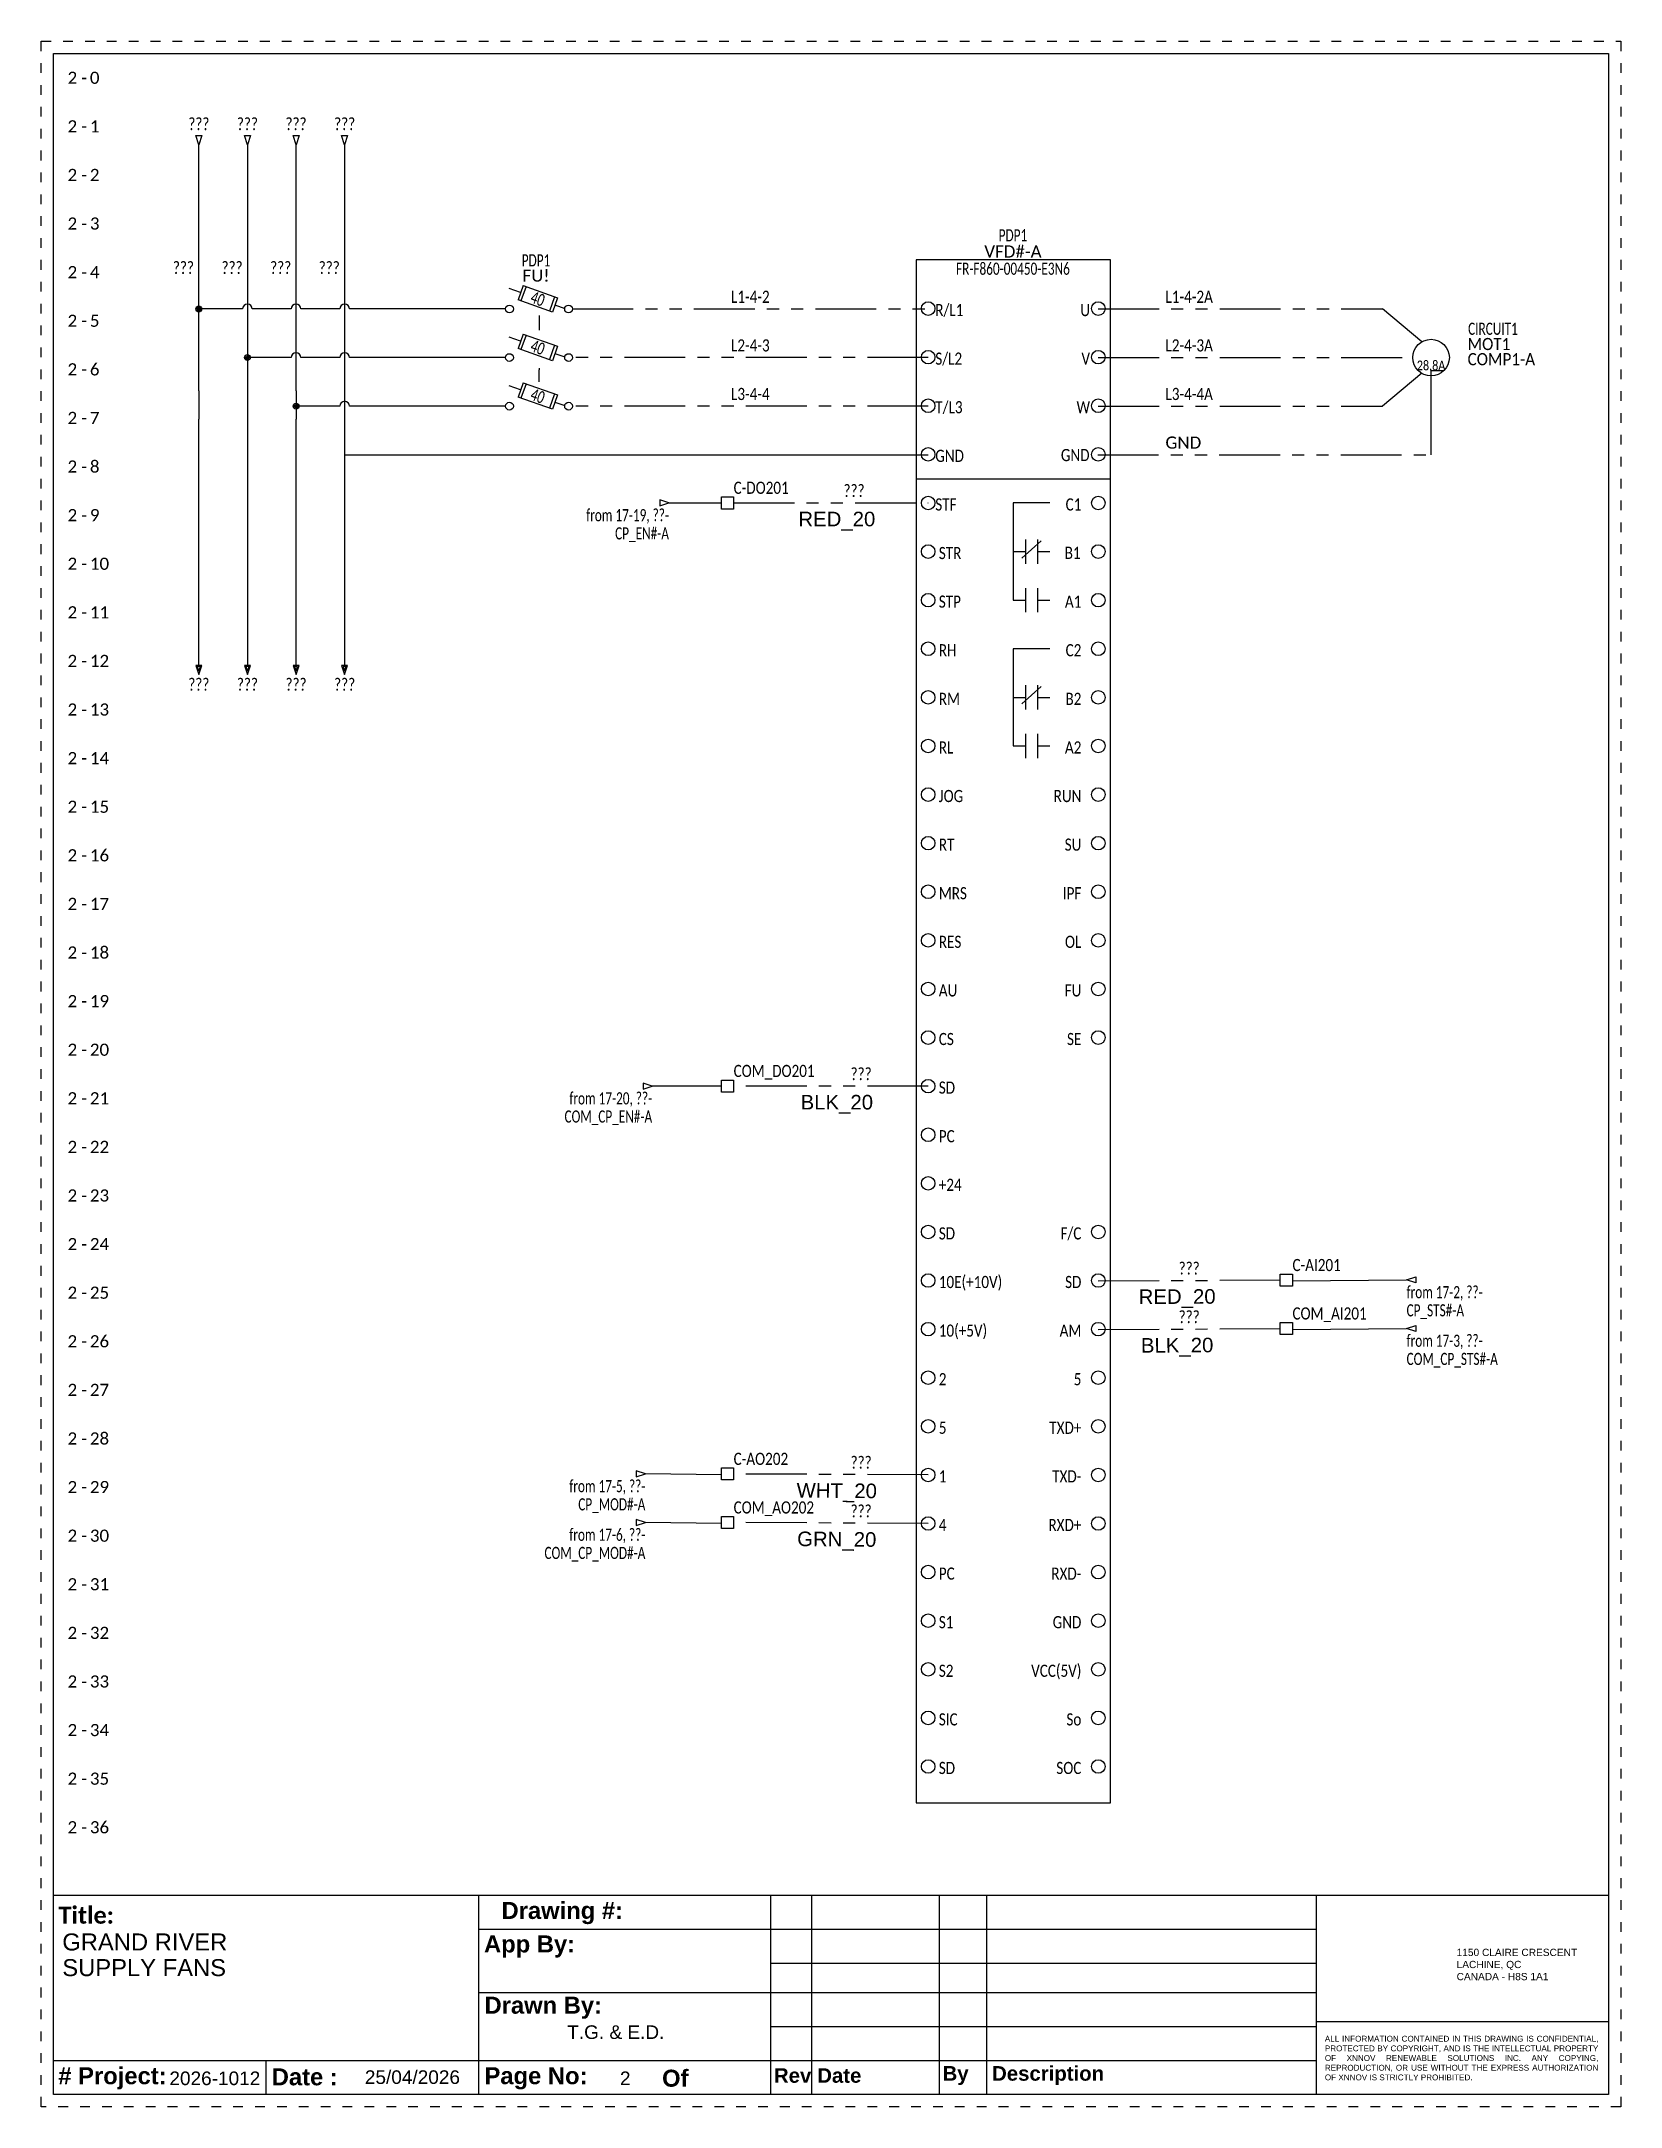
# Model space of a CAD drawing. Header units: inches. Extents: x 0 to 16.2, y 0 to 21.2.
import ezdxf
from ezdxf.enums import TextEntityAlignment as Align

# ---------------------------------------------------------------- set-up
doc = ezdxf.new("R2010")
doc.units = ezdxf.units.IN
doc.header["$MEASUREMENT"] = 0
doc.linetypes.add('DOT2', pattern=[0.125, 0, -0.125])
doc.linetypes.add('PHANTOM2', pattern=[1.25, 0.625, -0.125, 0.125, -0.125, 0.125, -0.125])
for name, color, linetype in [('BLK_20', 250, 'Continuous'), ('BRN_8', 46, 'Continuous'), ('GRN_14', 76, 'Continuous'), ('GRN_20', 3, 'Continuous'), ('LINK', 9, 'Continuous'), ('MISC', 7, 'Continuous'), ('ORG_8', 30, 'Continuous'), ('RED_20', 10, 'Continuous'), ('SYMS', 7, 'Continuous'), ('TAGFIXED', 7, 'Continuous'), ('TERMS', 123, 'Continuous'), ('WHT_20', 7, 'Continuous'), ('WIRENO', 72, 'Continuous'), ('YEL_8', 2, 'Continuous')]:
    doc.layers.add(name, color=color, linetype=linetype)
doc.layers.add('TITLEBLOCK_FRAME', color=7, linetype='DOT2', plot=False)
doc.styles.get("Standard").update_dxf_attribs({"font": 'arial.ttf'})
doc.styles.add('TB_BODY', font='arial.ttf')
doc.styles.add('TB_TITLE', font='ariblk.ttf')
doc.styles.add('WD', font='calibri.ttf')

msp = doc.modelspace()

# ---------------------------------------------------------------- texts
at = {"ltscale": 0.5, "style": 'WD'}
for p in [(0.369, 20.375), (0.369, 19.875), (0.369, 19.375), (0.369, 18.875), (0.369, 18.375), (0.369, 17.875), (0.369, 17.375), (0.369, 16.875), (0.369, 16.375), (0.369, 15.875), (0.369, 15.375), (0.369, 14.875), (0.369, 14.375), (0.369, 13.875), (0.369, 13.375), (0.369, 12.875), (0.369, 12.375), (0.369, 11.875), (0.369, 11.375), (0.369, 10.875), (0.369, 10.375), (0.369, 9.875), (0.369, 9.375), (0.369, 8.875), (0.369, 8.375), (0.369, 7.875), (0.369, 7.375), (0.369, 6.875), (0.369, 6.375), (0.369, 5.875), (0.369, 5.375), (0.369, 4.875), (0.369, 4.375), (0.369, 3.875), (0.369, 3.375), (0.369, 2.875)]:
    msp.add_text('2', height=0.125, dxfattribs=at).set_placement(p, align=Align.MIDDLE_RIGHT)
for s, p in [('1', (0.5, 20.375)), ('2', (0.5, 19.875)), ('3', (0.5, 19.375)), ('4', (0.5, 18.875)), ('5', (0.5, 18.375)), ('6', (0.5, 17.875)), ('7', (0.5, 17.375)), ('8', (0.5, 16.875)), ('9', (0.5, 16.375)), ('10', (0.5, 15.875)), ('11', (0.5, 15.375)), ('12', (0.5, 14.875)), ('13', (0.5, 14.375)), ('14', (0.5, 13.875)), ('15', (0.5, 13.375)), ('16', (0.5, 12.875)), ('17', (0.5, 12.375)), ('18', (0.5, 11.875)), ('19', (0.5, 11.375)), ('20', (0.5, 10.875)), ('21', (0.5, 10.375)), ('22', (0.5, 9.875)), ('23', (0.5, 9.375)), ('24', (0.5, 8.875)), ('25', (0.5, 8.375)), ('26', (0.5, 7.875)), ('27', (0.5, 7.375)), ('28', (0.5, 6.875)), ('29', (0.5, 6.375)), ('30', (0.5, 5.875)), ('31', (0.5, 5.375)), ('32', (0.5, 4.875)), ('33', (0.5, 4.375)), ('34', (0.5, 3.875)), ('35', (0.5, 3.375)), ('36', (0.5, 2.875))]:
    msp.add_text(s, height=0.125, dxfattribs=at).set_placement(p, align=Align.MIDDLE_LEFT)
for p in [(0.441, 20.375), (0.441, 19.875), (0.441, 19.375), (0.441, 18.875), (0.441, 18.375), (0.441, 17.875), (0.441, 17.375), (0.441, 16.875), (0.441, 16.375), (0.441, 15.875), (0.441, 15.375), (0.441, 14.875), (0.441, 14.375), (0.441, 13.875), (0.441, 13.375), (0.441, 12.875), (0.441, 12.375), (0.441, 11.875), (0.441, 11.375), (0.441, 10.875), (0.441, 10.375), (0.441, 9.875), (0.441, 9.375), (0.441, 8.875), (0.441, 8.375), (0.441, 7.875), (0.441, 7.375), (0.441, 6.875), (0.441, 6.375), (0.441, 5.875), (0.441, 5.375), (0.441, 4.875), (0.441, 4.375), (0.441, 3.875), (0.441, 3.375), (0.441, 2.875)]:
    msp.add_text('-', height=0.125, dxfattribs=at).set_placement(p, align=Align.MIDDLE)
at = {"layer": 'MISC', "char_height": 0.15, "attachment_point": 2}
for s, insert in [('\\W1.00;RED_20', (8.185, 16.41)), ('\\W1.00;BLK_20', (8.185, 10.41))]:
    msp.add_mtext(s, dxfattribs=dict(at, insert=insert))
for s, insert, rotation in [('\\W1.00;RED_20', (11.686, 8.41), 0.2906), ('\\W1.00;BLK_20', (11.686, 7.91), 0.2906), ('\\W1.00;WHT_20', (8.185, 6.414), 359.4523), ('\\W1.00;GRN_20', (8.185, 5.914), 359.4523)]:
    msp.add_mtext(s, dxfattribs=dict(at, insert=insert, rotation=rotation))

# ---------------------------------------------------------------- blocks, each defined once
blk = doc.blocks.new('HA1D3')
blk.add_lwpolyline([(-0.094, 0), (-0.094, -0.031), (0, 0), (-0.094, 0.031), (-0.094, 0)])
at = {"style": 'WD', "width": 0.8, "flags": 8}
blk.add_attdef('WIRENO', text='', height=0.125, dxfattribs=at).set_placement((0, 0.094), align=Align.RIGHT)
at = {"style": 'WD', "flags": 1}
blk.add_attdef('SIGCODE', text='', height=0.01, dxfattribs=at).set_placement((-0.02, 0.047), align=Align.RIGHT)
blk.add_attdef('X1TERM01', (0, 0), '', height=0.01, dxfattribs=at)
at = {"style": 'WD', "width": 0.7}
for tag, p in [('XREF', (0, -0.188)), ('DESC1', (0, -0.375))]:
    blk.add_attdef(tag, text='', height=0.125, dxfattribs=at).set_placement(p, align=Align.RIGHT)
blk = doc.blocks.new('HA1D1')
blk.add_lwpolyline([(0.094, 0), (0.094, -0.031), (0, 0), (0.094, 0.031), (0.094, 0)])
at = {"style": 'WD', "width": 0.8, "flags": 8}
blk.add_attdef('WIRENO', (0, 0.094), '', height=0.125, dxfattribs=at)
at = {"style": 'WD', "flags": 1}
for tag, p in [('SIGCODE', (-0.02, 0.047)), ('X4TERM01', (0, 0))]:
    blk.add_attdef(tag, p, '', height=0.01, dxfattribs=at)
at = {"style": 'WD', "width": 0.7}
for tag, p in [('XREF', (0, -0.188)), ('DESC1', (0, -0.375))]:
    blk.add_attdef(tag, p, '', height=0.125, dxfattribs=at)
blk = doc.blocks.new('HA1D2')
blk.add_lwpolyline([(0, 0.094), (0.031, 0.094), (0, 0), (-0.031, 0.094), (0, 0.094)])
at = {"style": 'WD', "width": 0.8, "flags": 8}
blk.add_attdef('WIRENO', text='', height=0.125, dxfattribs=at).set_placement((0, 0.15), align=Align.CENTER)
at = {"style": 'WD', "flags": 1}
for tag, p in [('X8TERM01', (0, 0)), ('SIGCODE', (0.026, 0.066))]:
    blk.add_attdef(tag, p, '', height=0.01, dxfattribs=at)
at = {"style": 'WD', "width": 0.7}
for tag, p in [('XREF', (0.077, -0.037)), ('DESC1', (0.077, -0.206))]:
    blk.add_attdef(tag, p, '', height=0.125, dxfattribs=at)
blk = doc.blocks.new('HA1S4')
for points in [[(0, 0), (-0.031, 0), (0, -0.094), (0.031, 0), (0, 0)], [(0.016, -0.011), (-0.016, -0.011), (0, -0.058), (0.016, -0.011)]]:
    blk.add_lwpolyline(points)
at = {"style": 'WD', "width": 0.7}
for tag, p in [('DESC1', (0.087, 0.113)), ('XREF', (0.087, -0.062))]:
    blk.add_attdef(tag, p, '', height=0.125, dxfattribs=at)
at = {"style": 'WD', "flags": 1}
for tag, p in [('X2TERM01', (0, 0)), ('SIGCODE', (0.035, -0.083))]:
    blk.add_attdef(tag, p, '', height=0.01, dxfattribs=at)
at = {"style": 'WD', "width": 0.8, "flags": 8}
blk.add_attdef('WIRENO', text='', height=0.125, dxfattribs=at).set_placement((0, -0.259), align=Align.CENTER)
blk = doc.blocks.new('Hmo13')
blk.add_circle((0, 0), 0.188)
at = {"style": 'WD'}
for tag, p, width in [('INST', (0.381, 0.403), 0.7), ('LOC', (0.381, 0.234), 0.7), ('TAG1', (0.375, 0.077), 0.9), ('DESC1', (0.376, -0.079), 0.9), ('DESC2', (0.376, -0.235), 0.9), ('RATING3', (0.375, -0.548), 0.8), ('DESC3', (0.376, -0.391), 0.9), ('RATING4', (0.375, -0.704), 0.8), ('WDTAGALT', (0.375, -0.875), 0.7)]:
    blk.add_attdef(tag, p, '', height=0.125, dxfattribs=dict(at, width=width))
at = {"style": 'WD', "width": 0.8}
blk.add_attdef('RATING1', text='', height=0.1, dxfattribs=at).set_placement((0, 0), align=Align.CENTER)
at = {"style": 'WD', "flags": 1}
for tag, p in [('X4TERM02', (-0.188, 0)), ('X0TERM01', (-0.094, 0.162)), ('X0TERM03', (-0.094, -0.162)), ('X0TERM04', (0.133, -0.133))]:
    blk.add_attdef(tag, p, '', height=0.0125, dxfattribs=at)
at = {"linetype": 'Continuous', "style": 'WD', "flags": 9}
blk.add_attdef('ASSYCODE', text='', height=0.01, dxfattribs=at).set_placement((0, 0.125), align=Align.CENTER)
at = {"style": 'WD', "flags": 9}
blk.add_attdef('FAMILY', text='', height=0.01, dxfattribs=at).set_placement((-0.005, 0.17), align=Align.CENTER)
at = {"linetype": 'Continuous', "style": 'WD', "flags": 1}
for tag, p in [('MFG', (0, 0.14)), ('CAT', (0, 0.159))]:
    blk.add_attdef(tag, text='', height=0.01, dxfattribs=at).set_placement(p, align=Align.MIDDLE)
at = {"style": 'WD', "width": 0.8}
blk.add_attdef('RATING2', text='', height=0.1, dxfattribs=at).set_placement((0, -0.031), align=Align.TOP_CENTER)
blk = doc.blocks.new('HDS11FL')
for p, q in [((-0.163, 0.241), (-0.216, 0.094)), ((-0.134, 0.231), (-0.187, 0.084)), ((-0.163, 0.241), (0.19, 0.116)), ((-0.19, 0.168), (-0.307, 0.21)), ((0.137, -0.032), (-0.216, 0.094)), ((0.16, 0.126), (0.108, -0.021)), ((0.19, 0.116), (0.137, -0.032)), ((0.164, 0.042), (0.264, 0.006))]:
    blk.add_line(p, q)
at = {"linetype": 'Continuous'}
for centre in [(-0.304, 0), (0.304, 0)]:
    blk.add_circle(centre, 0.04, dxfattribs=at)
at = {"style": 'WD', "width": 0.7}
for tag, p in [('INST', (-0.031, 0.607)), ('LOC', (-0.031, 0.438))]:
    blk.add_attdef(tag, text='', height=0.125, dxfattribs=at).set_placement(p, align=Align.CENTER)
blk.add_attdef('RATING1', text='', height=0.125, rotation=340.3798, dxfattribs=at).set_placement((-0.013, 0.105), align=Align.MIDDLE_CENTER)
at = {"style": 'WD'}
blk.add_attdef('TAG1', text='', height=0.125, dxfattribs=at).set_placement((-0.031, 0.281), align=Align.CENTER)
for tag, p in [('X2LINK', (0, 0.406)), ('X8LINK', (0, -0.109))]:
    blk.add_attdef(tag, p, '', height=0.01, dxfattribs=at)
at = {"linetype": 'Continuous', "style": 'WD', "flags": 9}
for tag, p in [('ASSYCODE', (0.126, 0.206)), ('MFG', (0.126, 0.228)), ('CAT', (0.126, 0.247))]:
    blk.add_attdef(tag, text='', height=0.01, dxfattribs=at).set_placement(p, align=Align.CENTER)
at = {"style": 'WD'}
for tag, p, height, flags in [('FAMILY', (0.098, 0.264), 0.01, 9), ('X4TERM01', (-0.344, 0), 0.0125, 1), ('CONTACT', (0.098, 0.187), 0.01, 9), ('X1TERM02', (0.344, 0), 0.0125, 1)]:
    blk.add_attdef(tag, p, '', height=height, dxfattribs=dict(at, flags=flags))
at = {"linetype": 'Continuous', "style": 'WD', "flags": 8}
blk.add_attdef('TERM01', text='', height=0.125, dxfattribs=at).set_placement((-0.406, -0.031), align=Align.TOP_RIGHT)
blk.add_attdef('TERM02', text='', height=0.125, dxfattribs=at).set_placement((0.406, -0.031), align=Align.TOP_LEFT)
blk = doc.blocks.new('WD_WNV')
at = {"linetype": 'Continuous', "style": 'WD', "width": 0.8}
blk.add_attdef('WIRENO', text='', height=0.125, dxfattribs=at).set_placement((-0.05, 0), align=Align.MIDDLE_RIGHT)
at = {"style": 'WD', "flags": 1}
for tag, p in [('W01USER', (-0.062, 0.094)), ('W02USER', (-0.062, 0.086)), ('W03USER', (-0.062, 0.078)), ('W04USER', (-0.062, 0.07)), ('W05USER', (-0.062, 0.062)), ('W06USER', (-0.062, 0.055)), ('W07USER', (-0.062, 0.047)), ('W08USER', (-0.062, 0.039)), ('W09USER', (-0.062, 0.031)), ('W10USER', (-0.062, 0.023))]:
    blk.add_attdef(tag, text='', height=0.005, dxfattribs=at).set_placement(p, align=Align.CENTER)
blk = doc.blocks.new('WD_WNH')
at = {"linetype": 'Continuous', "style": 'WD'}
blk.add_attdef('WIRENO', text='', height=0.125, dxfattribs=at).set_placement((0, 0.062), align=Align.CENTER)
at = {"style": 'WD', "flags": 1}
for tag, p in [('W01USER', (0, 0.078)), ('W02USER', (0, 0.07)), ('W03USER', (0, 0.062)), ('W04USER', (0, 0.055)), ('W05USER', (0, 0.047)), ('W06USER', (0, 0.039)), ('W07USER', (0, 0.031)), ('W08USER', (0, 0.023)), ('W09USER', (0, 0.016)), ('W10USER', (0, 0.008))]:
    blk.add_attdef(tag, text='', height=0.005, dxfattribs=at).set_placement(p, align=Align.CENTER)
blk = doc.blocks.new('WDDOT')
for radius in [0.03, 0.0187, 0.00929]:
    blk.add_circle((0, 0), radius)
blk = doc.blocks.new('*U30')
blk.add_circle((0, 0), 0.0699)
blk = doc.blocks.new('*U31')
at = {"color": 0, "linetype": 'ByBlock', "lineweight": -2, "transparency": 16777216}
for p in [(0, 1.5), (0, 1), (0, 0.5), (0, 0)]:
    blk.add_blockref('*U30', p, dxfattribs=at)
blk = doc.blocks.new('*U32')
blk.add_circle((0, 0), 0.0699)
blk = doc.blocks.new('*U33')
at = {"color": 0, "linetype": 'ByBlock', "lineweight": -2, "transparency": 16777216}
for p in [(0, 1.5), (0, 1), (0, 0.5), (0, 0)]:
    blk.add_blockref('*U32', p, dxfattribs=at)
blk = doc.blocks.new('*U36')
blk.add_circle((0, 0), 0.0699)
blk = doc.blocks.new('*U37')
at = {"color": 0, "linetype": 'ByBlock', "lineweight": -2, "transparency": 16777216}
for p in [(0, 13), (0, 12.5), (0, 12), (0, 11.5), (0, 11), (0, 10.5), (0, 10), (0, 9.5), (0, 9), (0, 8.5), (0, 8), (0, 7.5), (0, 7), (0, 6.5), (0, 6), (0, 5.5), (0, 5), (0, 4.5), (0, 4), (0, 3.5), (0, 3), (0, 2.5), (0, 2), (0, 1.5), (0, 1), (0, 0.5), (0, 0)]:
    blk.add_blockref('*U36', p, dxfattribs=at)
blk = doc.blocks.new('*U38')
blk.add_circle((0, 0), 0.0699)
blk = doc.blocks.new('*U39')
at = {"color": 0, "linetype": 'ByBlock', "lineweight": -2, "transparency": 16777216}
for p in [(0, 5.5), (0, 5), (0, 4.5), (0, 4), (0, 3.5), (0, 3), (0, 2.5), (0, 2), (0, 1.5), (0, 1), (0, 0.5), (0, 0)]:
    blk.add_blockref('*U38', p, dxfattribs=at)
blk = doc.blocks.new('*U34')
blk.add_circle((0, 0), 0.0699)
blk = doc.blocks.new('*U35')
at = {"color": 0, "linetype": 'ByBlock', "lineweight": -2, "transparency": 16777216}
for p in [(0, 5.5), (0, 5), (0, 4.5), (0, 4), (0, 3.5), (0, 3), (0, 2.5), (0, 2), (0, 1.5), (0, 1), (0, 0.5), (0, 0)]:
    blk.add_blockref('*U34', p, dxfattribs=at)
blk = doc.blocks.new('HDV1_FR-F860')
for p, q in [((0, -2.25), (2, -2.25)), ((1.375, -2.5), (1, -2.5)), ((1, -2.5), (1, -3.5)), ((1.289, -2.889), (1.088, -3.068)), ((1.125, -2.875), (1.125, -3.125)), ((1.25, -2.875), (1.25, -3.125)), ((1, -3), (1.125, -3)), ((1.25, -3), (1.375, -3)), ((1.125, -3.375), (1.125, -3.625)), ((1.25, -3.375), (1.25, -3.625)), ((1, -3.5), (1.125, -3.5)), ((1.25, -3.5), (1.375, -3.5)), ((1.375, -4), (1, -4)), ((1, -4), (1, -5)), ((1.289, -4.389), (1.088, -4.568)), ((1.125, -4.375), (1.125, -4.625)), ((1.25, -4.375), (1.25, -4.625)), ((1, -4.5), (1.125, -4.5)), ((1.25, -4.5), (1.375, -4.5)), ((1.125, -4.875), (1.125, -5.125)), ((1.25, -4.875), (1.25, -5.125)), ((1, -5), (1.125, -5)), ((1.25, -5), (1.375, -5))]:
    blk.add_line(p, q)
blk.add_lwpolyline([(0, -15.875), (2, -15.875), (2, 0), (0, 0)], close=True)
for name, p in [('*U31', (0.125, -2)), ('*U33', (1.875, -2)), ('*U37', (0.125, -15.5)), ('*U39', (1.875, -8)), ('*U35', (1.875, -15.5))]:
    blk.add_blockref(name, p)
at = {"style": 'WD', "width": 0.7}
for tag, p in [('LOC', (0.997, 0.192)), ('INST', (1.983, 0.01)), ('XREF', (2.301, 0.004)), ('DESC1', (0.997, -0.152))]:
    blk.add_attdef(tag, text='', height=0.125, dxfattribs=at).set_placement(p, align=Align.CENTER)
at = {"style": 'WD', "flags": 9}
for tag in ['ASSYCODE', 'MFG', 'CAT']:
    blk.add_attdef(tag, text='', height=0.01, dxfattribs=at).set_placement((0, 0), align=Align.CENTER)
at = {"style": 'WD'}
for tag, p, height, flags in [('FAMILY', (0, 0), 0.01, 9), ('X4TERM01', (0.125, -0.5), 0.005, 1), ('X1TERM20', (1.875, -0.5), 0.005, 1), ('X4TERM02', (0.125, -1), 0.005, 1), ('X1TERM21', (1.875, -1), 0.005, 1), ('X4TERM03', (0.125, -1.5), 0.005, 1), ('X1TERM22', (1.875, -1.5), 0.005, 1), ('X4TERM04', (0.125, -2), 0.005, 1), ('X1TERM23', (1.87, -1.992), 0.005, 1), ('X4TERM59', (0.125, -2.5), 0.005, 1), ('X1TERM35', (1.875, -2.5), 0.005, 1), ('X4TERM05', (0.125, -3), 0.005, 1), ('X1TERM36', (1.867, -2.998), 0.005, 1), ('X4TERM06', (0.125, -3.5), 0.005, 1), ('X1TERM37', (1.875, -3.5), 0.005, 1), ('X4TERM07', (0.125, -4), 0.005, 1), ('X1TERM38', (1.875, -4), 0.005, 1), ('X4TERM08', (0.125, -4.5), 0.005, 1), ('X1TERM39', (1.875, -4.5), 0.005, 1), ('X4TERM09', (0.125, -5), 0.005, 1), ('X1TERM40', (1.875, -5), 0.005, 1), ('X4TERM10', (0.125, -5.5), 0.005, 1), ('X1TERM41', (1.875, -5.5), 0.005, 1), ('X4TERM11', (0.125, -6), 0.005, 1), ('X1TERM42', (1.875, -6), 0.005, 1), ('X4TERM12', (0.125, -6.5), 0.005, 1), ('X1TERM43', (1.875, -6.5), 0.005, 1), ('X4TERM13', (0.125, -7), 0.005, 1), ('X1TERM44', (1.875, -7), 0.005, 1), ('X4TERM14', (0.125, -7.5), 0.005, 1), ('X1TERM45', (1.875, -7.5), 0.005, 1), ('X4TERM15', (0.125, -8), 0.005, 1), ('X1TERM46', (1.875, -8), 0.005, 1), ('X4TERM16', (0.125, -8.5), 0.005, 1), ('X4TERM17', (0.125, -9), 0.005, 1), ('X4TERM18', (0.125, -9.5), 0.005, 1), ('X4TERM19', (0.125, -10), 0.005, 1), ('X1TERM47', (1.875, -10), 0.005, 1), ('X4TERM24', (0.125, -10.5), 0.005, 1), ('X1TERM48', (1.875, -10.5), 0.005, 1), ('X4TERM25', (0.125, -11), 0.005, 1), ('X1TERM49', (1.875, -11), 0.005, 1), ('X4TERM26', (0.125, -11.5), 0.005, 1), ('X1TERM50', (1.875, -11.5), 0.005, 1), ('X4TERM27', (0.125, -12), 0.005, 1), ('X1TERM51', (1.875, -12), 0.005, 1), ('X4TERM28', (0.125, -12.5), 0.005, 1), ('X1TERM52', (1.875, -12.5), 0.005, 1), ('X4TERM29', (0.125, -13), 0.005, 1), ('X1TERM53', (1.875, -13), 0.005, 1), ('X4TERM30', (0.125, -13.5), 0.005, 1), ('X1TERM54', (1.875, -13.5), 0.005, 1), ('X4TERM31', (0.125, -14), 0.005, 1), ('X1TERM55', (1.875, -14), 0.005, 1), ('X4TERM32', (0.125, -14.5), 0.005, 1), ('X1TERM56', (1.875, -14.5), 0.005, 1), ('X4TERM33', (0.125, -15), 0.005, 1), ('X1TERM57', (1.875, -15), 0.005, 1), ('X4TERM34', (0.125, -15.5), 0.005, 1), ('X1TERM58', (1.875, -15.5), 0.005, 1)]:
    blk.add_attdef(tag, p, '', height=height, dxfattribs=dict(at, flags=flags))
blk.add_attdef('TAG1', text='', height=0.125, dxfattribs=at).set_placement((0.997, 0.025), align=Align.CENTER)
at = {"style": 'WD', "width": 0.8}
for tag, p in [('TERM01', (0.198, -0.515)), ('TERM02', (0.198, -1.015)), ('TERM03', (0.198, -1.515)), ('TERM04', (0.198, -2.015)), ('TERM59', (0.198, -2.515)), ('TERM05', (0.234, -3.015)), ('TERM06', (0.234, -3.515)), ('TERM07', (0.234, -4.015)), ('TERM08', (0.234, -4.515)), ('TERM09', (0.234, -5.015)), ('TERM10', (0.234, -5.515)), ('TERM11', (0.234, -6.015)), ('TERM12', (0.234, -6.515)), ('TERM13', (0.234, -7.015)), ('TERM14', (0.234, -7.515)), ('TERM15', (0.234, -8.015)), ('TERM16', (0.234, -8.515)), ('TERM17', (0.234, -9.015)), ('TERM18', (0.234, -9.515)), ('TERM19', (0.234, -10.015)), ('TERM24', (0.234, -10.515)), ('TERM25', (0.234, -11.015)), ('TERM26', (0.234, -11.515)), ('TERM27', (0.234, -12.015)), ('TERM28', (0.234, -12.515)), ('TERM29', (0.234, -13.015)), ('TERM30', (0.234, -13.515)), ('TERM31', (0.234, -14.015)), ('TERM32', (0.234, -14.515)), ('TERM33', (0.234, -15.015)), ('TERM34', (0.234, -15.515))]:
    blk.add_attdef(tag, text='', height=0.125, dxfattribs=at).set_placement(p, align=Align.MIDDLE_LEFT)
for tag, p in [('TERM20', (1.79, -0.515)), ('TERM21', (1.79, -1.015)), ('TERM22', (1.79, -1.515)), ('TERM23', (1.785, -2.007)), ('TERM35', (1.701, -2.515)), ('TERM36', (1.693, -3.013)), ('TERM37', (1.701, -3.515)), ('TERM38', (1.701, -4.015)), ('TERM39', (1.701, -4.515)), ('TERM40', (1.701, -5.015)), ('TERM41', (1.701, -5.515)), ('TERM42', (1.701, -6.015)), ('TERM43', (1.701, -6.515)), ('TERM44', (1.701, -7.015)), ('TERM45', (1.701, -7.515)), ('TERM46', (1.701, -8.015)), ('TERM47', (1.701, -10.015)), ('TERM48', (1.701, -10.515)), ('TERM49', (1.701, -11.015)), ('TERM50', (1.701, -11.515)), ('TERM51', (1.701, -12.015)), ('TERM52', (1.701, -12.515)), ('TERM53', (1.701, -13.015)), ('TERM54', (1.701, -13.515)), ('TERM55', (1.701, -14.015)), ('TERM56', (1.701, -14.515)), ('TERM57', (1.701, -15.015)), ('TERM58', (1.701, -15.515))]:
    blk.add_attdef(tag, text='', height=0.125, dxfattribs=at).set_placement(p, align=Align.MIDDLE_RIGHT)
blk = doc.blocks.new('HT0001')
for p, q in [((-0.062, 0.062), (0.062, 0.062)), ((-0.062, -0.062), (-0.062, 0.062)), ((0.062, 0.062), (0.062, -0.062)), ((0.062, -0.062), (-0.062, -0.062))]:
    blk.add_line(p, q)
at = {"style": 'WD'}
for tag, p, width in [('INST', (0.062, 0.42), 0.7), ('LOC', (0.062, 0.25), 0.7), ('DESC1', (0.05, -0.385), 0.8)]:
    blk.add_attdef(tag, p, '', height=0.125, dxfattribs=dict(at, width=width))
at = {"linetype": 'Continuous', "style": 'WD'}
for tag, p, height, width, flags in [('TERM01', (0.062, 0.094), 0.125, 0.8, 8), ('TAGSTRIP', (0.05, -0.229), 0.125, 0.9, 8), ('DESC2', (0.05, -0.541), 0.125, 0.8, 8), ('CAT', (0.213, -0.406), 0.109, 0.8, 1), ('DESC3', (0.05, -0.698), 0.125, 0.8, 8)]:
    blk.add_attdef(tag, p, '', height=height, dxfattribs=dict(at, width=width, flags=flags))
at = {"style": 'WD', "flags": 1}
for tag, p, height in [('X4TERM01', (-0.062, 0), 0.0125), ('X4TERMDESC01', (-0.055, -0.023), 0.025), ('X2TERMDESC01', (-0.006, 0.029), 0.025), ('X2TERM01', (0, 0.062), 0.0125), ('STRIPSEQ', (0, 0), 0.00125), ('X2PIN01', (0.033, 0.084), 0.0125), ('X1TERMDESC01', (0.039, 0.007), 0.025), ('X1TERM01', (0.062, 0), 0.0125), ('X1PIN01', (0.087, 0.016), 0.0125), ('X4PIN01', (-0.114, -0.038), 0.0125), ('LINKTERM', (0, -0.002), 0.00125), ('X8TERMDESC01', (0, -0.054), 0.025), ('X8TERM01', (0, -0.062), 0.0125), ('X8PIN01', (0.026, -0.096), 0.0125)]:
    blk.add_attdef(tag, p, '', height=height, dxfattribs=at)
at = {"linetype": 'Continuous', "style": 'WD', "width": 0.8, "flags": 1}
blk.add_attdef('MFG', text='', height=0.109, dxfattribs=at).set_placement((0.088, -0.406), align=Align.RIGHT)
at = {"style": 'WD', "width": 0.7, "flags": 1}
blk.add_attdef('ASSYCODE', (0.062, -0.281), '', height=0.01, dxfattribs=at)
blk = doc.blocks.new('HDS21FL')
for p, q in [((-0.163, 0.241), (-0.216, 0.094)), ((-0.134, 0.231), (-0.187, 0.084)), ((-0.163, 0.241), (0.19, 0.116)), ((-0.19, 0.168), (-0.307, 0.21)), ((0.137, -0.032), (-0.216, 0.094)), ((0.16, 0.126), (0.108, -0.021)), ((0.19, 0.116), (0.137, -0.032)), ((0.164, 0.042), (0.264, 0.006))]:
    blk.add_line(p, q)
at = {"linetype": 'Continuous'}
for centre in [(-0.304, 0), (0.304, 0)]:
    blk.add_circle(centre, 0.04, dxfattribs=at)
at = {"style": 'WD', "width": 0.7}
for tag, p in [('INST', (-0.031, 0.607)), ('LOC', (-0.031, 0.438))]:
    blk.add_attdef(tag, text='', height=0.125, dxfattribs=at).set_placement(p, align=Align.CENTER)
blk.add_attdef('RATING1', text='', height=0.125, rotation=340.3798, dxfattribs=at).set_placement((-0.013, 0.105), align=Align.MIDDLE_CENTER)
at = {"style": 'WD'}
blk.add_attdef('TAG2', text='', height=0.125, dxfattribs=at).set_placement((-0.031, 0.281), align=Align.CENTER)
for tag, p in [('X2LINK', (0, 0.375)), ('X8LINK', (0, -0.109))]:
    blk.add_attdef(tag, p, '', height=0.01, dxfattribs=at)
for tag, p, height, flags in [('CONTACT', (0.098, 0.24), 0.01, 9), ('FAMILY', (0.098, 0.264), 0.01, 9), ('X4TERM01', (-0.344, 0), 0.0125, 1), ('X1TERM02', (0.344, 0), 0.0125, 1)]:
    blk.add_attdef(tag, p, '', height=height, dxfattribs=dict(at, flags=flags))
at = {"linetype": 'Continuous', "style": 'WD', "flags": 8}
blk.add_attdef('TERM01', text='', height=0.125, dxfattribs=at).set_placement((-0.406, -0.031), align=Align.TOP_RIGHT)
blk.add_attdef('TERM02', text='', height=0.125, dxfattribs=at).set_placement((0.406, -0.031), align=Align.TOP_LEFT)
blk = doc.blocks.new('WD_MLRH7')
at = {"style": 'WD'}
blk.add_attdef('WDCOPY_DASH', text='', height=0.125, dxfattribs=at).set_placement((-0.684, 0), align=Align.MIDDLE)
blk.add_attdef('SHEET', text='', height=0.125, dxfattribs=at).set_placement((-0.756, 0), align=Align.MIDDLE_RIGHT)
blk.add_attdef('RUNGFIRST', text='', height=0.125, dxfattribs=at).set_placement((-0.625, 0), align=Align.MIDDLE_LEFT)
at = {"style": 'WD', "flags": 1}
for tag, p in [('RUNGHORV', (-0.25, -0.127)), ('RUNGDIST', (-0.25, -0.2)), ('RUNGCNT', (-0.25, -0.237)), ('RUNGINC', (-0.25, -0.163)), ('WIRE-START', (-0.25, -0.356)), ('WIREMODE', (-0.25, -0.281)), ('WIRE-GSUF', (-0.25, -0.396)), ('PH3SPACE', (-0.25, -0.437)), ('WIREFMT', (-0.25, -0.321))]:
    blk.add_attdef(tag, text='', height=0.025, dxfattribs=at).set_placement(p, align=Align.RIGHT)
blk = doc.blocks.new('*U41')
at = {"color": 5}
for p, q in [((0, 21), (16, 21)), ((0, 0), (0, 21)), ((16, 21), (16, 0)), ((0, 2.05), (16, 2.05)), ((4.372, 2.05), (4.372, 0)), ((7.376, 2.05), (7.376, 0)), ((7.8, 2.05), (7.8, 0)), ((9.113, 2.05), (9.113, 0)), ((9.599, 2.05), (9.599, 0)), ((9.599, 2.05), (9.599, 0)), ((12.992, 2.05), (12.992, 0)), ((4.372, 1.7), (12.992, 1.7)), ((7.376, 1.35), (12.992, 1.35)), ((4.372, 1.05), (12.992, 1.05)), ((7.376, 0.7), (12.992, 0.7)), ((12.992, 0.75), (16, 0.75)), ((0, 0.35), (12.992, 0.35)), ((2.186, 0.35), (2.186, 0)), ((16, 0), (0, 0))]:
    blk.add_line(p, q, dxfattribs=at)
at = {"layer": 'TITLEBLOCK_FRAME'}
blk.add_lwpolyline([(-0.125, 21.125), (16.125, 21.125), (16.125, -0.125), (-0.125, -0.125)], close=True, dxfattribs=at)
blk.add_lwpolyline([(-0.125, 21.125), (16.125, 21.125), (16.125, -0.125), (-0.125, -0.125)], close=True, dxfattribs=at)
at = {"color": 7, "style": 'TB_TITLE'}
for s, width, gutter_width, heights, insert, char_height, attachment_point in [('{\\fCalibri|b1|i0|c0|p34;Title:}', 4.49877, 1.75, [-0.19], (0.052, 1.933), 0.175, 1), ('\\pxi-3,l4,t4;{\\fArial|b1|i0|c0|p34;Drawing #:}', 2.99404, 4.083, [-0.229], (4.435, 1.867), 0.175, 4), ('{\\fArial|b1|i0|c0|p34;App By:}', 4.49661, 1.749, [-0.226], (4.43, 1.523), 0.175, 4), ('{\\fArial|b1|i0|c0|p34;Drawn By:}', 2.16756, 1.749, [0.131], (4.435, 0.893), 0.175, 4), ('{\\fArial|b1|i0|c0|p34;# Project:}', 1.25184, 1.749, [-0.229], (0.05, 0.167), 0.175, 4), ('{\\fArial|b1|i0|c0|p34;Date :}', 2.18747, 1.749, [-0.178], (2.246, 0.181), 0.175, 4), ('{\\fArial|b1|i0|c0|p34;Page No:}', 4.49661, 1.749, [-0.226], (4.435, 0.167), 0.175, 4), ('{\\fArial|b1|i0|c0|p34;Of}', 4.49661, 1.749, [-0.181], (6.262, 0.167), 0.175, 4), ('{\\fArial|b1|i0|c0|p34;Rev}', 0.34979, 1.749, [-0.152], (7.413, 0.195), 0.15, 4), ('{\\fArial|b1|i0|c0|p34; Date}', 0.58778, 1.749, [-0.152], (7.8, 0.195), 0.15, 4), ('{\\fArial|b1|i0|c0|p34;By}', 0.36928, 1.749, [-0.194], (9.148, 0.195), 0.15, 4), ('{\\fArial|b1|i0|c0|p34; Description}', 1.60793, 1.749, [-0.191], (9.599, 0.195), 0.15, 4)]:
    blk.add_mtext_dynamic_manual_height_columns(s, width=width, gutter_width=gutter_width, heights=heights, dxfattribs=dict(at, insert=insert, char_height=char_height, attachment_point=attachment_point))
at = {"style": 'TB_BODY'}
for s, width, gutter_width, heights, insert, char_height, attachment_point in [('1150 CLAIRE CRESCENT\\PLACHINE, QC \\PCANADA - H8S 1A1', 1.56147, 0.995, [-0.329], (14.437, 1.5), 0.07464, 1), ('\\pxqj;ALL INFORMATION CONTAINED IN THIS DRAWING IS CONFIDENTIAL, PROTECTED BY COPYRIGHT, AND IS THE INTELLECTUAL PROPERTY OF XNNOV RENEWABLE SOLUTIONS INC. ANY COPYING, REPRODUCTION, OR USE WITHOUT THE EXPRESS AUTHORIZATION OF XNNOV IS STRICTLY PROHIBITED.', 2.80577, 0.597, [-0.464], (13.081, 0.375), 0.059714, 4)]:
    blk.add_mtext_dynamic_manual_height_columns(s, width=width, gutter_width=gutter_width, heights=heights, dxfattribs=dict(at, insert=insert, char_height=char_height, attachment_point=attachment_point))
at = {"color": 7, "style": 'TB_BODY', "flags": 4}
for tag, p in [('N5', (7.597, 1.925)), ('N4', (7.597, 1.575)), ('N3', (7.597, 1.225)), ('N2', (7.597, 0.925)), ('N1', (7.597, 0.575)), ('PAGENO', (5.883, 0.167)), ('SHEETMAX', (6.824, 0.157))]:
    blk.add_attdef(tag, text='', height=0.14, dxfattribs=at).set_placement(p, align=Align.MIDDLE_CENTER)
for tag, height, p in [('DATE5', 0.14, (7.854, 1.925)), ('PAR5', 0.14, (9.104, 1.925)), ('DESCRIPTION5', 0.14, (9.661, 1.925)), ('TITLE1', 0.175, (0.091, 1.57)), ('DATE4', 0.14, (7.854, 1.575)), ('PAR4', 0.14, (9.104, 1.575)), ('DESCRIPTION4', 0.14, (9.661, 1.575)), ('TITLE2', 0.175, (0.091, 1.306)), ('AP.PAR', 0.14, (5.526, 1.365)), ('DATE3', 0.14, (7.854, 1.225)), ('PAR3', 0.14, (9.104, 1.225)), ('DESCRIPTION3', 0.14, (9.661, 1.225)), ('TITLE3', 0.175, (0.091, 1.041)), ('DATE2', 0.14, (7.854, 0.925)), ('PAR2', 0.14, (9.104, 0.925)), ('DESCRIPTION2', 0.14, (9.661, 0.925)), ('DESS.PAR', 0.14, (5.286, 0.642)), ('DATE1', 0.14, (7.854, 0.575)), ('PAR1', 0.14, (9.109, 0.575)), ('DESCRIPTION1', 0.14, (9.645, 0.575)), ('PRJCT', 0.14, (1.193, 0.167)), ('DATE', 0.14, (3.204, 0.179))]:
    blk.add_attdef(tag, text='', height=height, dxfattribs=at).set_placement(p, align=Align.MIDDLE_LEFT)

# ---------------------------------------------------------------- linework, layer by layer
at = {"layer": 'BLK_20'}
for p, q in [((6.998, 10.5), (6.285, 10.5)), ((12.873, 7.996), (14.047, 8.006))]:
    msp.add_line(p, q, dxfattribs=at)
at = {"layer": 'BLK_20', "linetype": 'PHANTOM2'}
for p, q in [((9.125, 10.5), (7.123, 10.5)), ((10.875, 7.996), (12.748, 8.006))]:
    msp.add_line(p, q, dxfattribs=at)
at = {"layer": 'BRN_8'}
for p, q in [((1.621, 17.653), (1.621, 20.186)), ((2.071, 18.496), (1.621, 18.496)), ((2.571, 18.496), (2.171, 18.496)), ((3.071, 18.496), (2.671, 18.496)), ((4.777, 18.496), (3.171, 18.496)), ((14.205, 18.159), (13.799, 18.496)), ((1.621, 17.653), (1.621, 17.364)), ((1.621, 14.828), (1.621, 17.364))]:
    msp.add_line(p, q, dxfattribs=at)
at = {"layer": 'BRN_8', "linetype": 'PHANTOM2'}
for p, q in [((5.465, 18.496), (9.125, 18.496)), ((10.875, 18.496), (13.799, 18.496))]:
    msp.add_line(p, q, dxfattribs=at)
at = {"layer": 'BRN_8'}
for centre in [(2.121, 18.496), (2.621, 18.496), (3.121, 18.496)]:
    msp.add_arc(centre, 0.05, 0, 180, dxfattribs=at)
at = {"layer": 'GRN_14'}
for p, q in [((3.121, 20.186), (3.121, 17.653)), ((14.299, 16.996), (14.299, 17.864)), ((14.299, 17.864), (14.432, 17.864)), ((3.121, 17.653), (3.121, 17.364)), ((3.121, 17.364), (3.121, 14.828)), ((3.121, 16.996), (9.125, 16.996))]:
    msp.add_line(p, q, dxfattribs=at)
at = {"layer": 'GRN_14', "linetype": 'PHANTOM2'}
msp.add_line((10.87, 16.996), (14.299, 16.996), dxfattribs=at)
at = {"layer": 'GRN_20'}
msp.add_line((6.998, 6), (6.215, 6.01), dxfattribs=at)
at = {"layer": 'GRN_20', "linetype": 'PHANTOM2'}
msp.add_line((9.125, 6), (7.123, 6.01), dxfattribs=at)
at = {"layer": 'LINK'}
for p, q in [((5.121, 18.429), (5.121, 18.278)), ((5.121, 17.746), (5.121, 17.871))]:
    msp.add_line(p, q, dxfattribs=at)
for points in [[(5.121, 18.387), (5.121, 18.371)], [(5.121, 17.887), (5.121, 17.871)]]:
    msp.add_lwpolyline(points, dxfattribs=at)
at = {"layer": 'ORG_8'}
for p, q in [((2.121, 20.186), (2.121, 17.653)), ((2.571, 17.996), (2.121, 17.996)), ((3.071, 17.996), (2.671, 17.996)), ((4.777, 17.996), (3.171, 17.996)), ((2.121, 17.653), (2.121, 17.364)), ((2.121, 17.364), (2.121, 14.828))]:
    msp.add_line(p, q, dxfattribs=at)
at = {"layer": 'ORG_8', "linetype": 'PHANTOM2'}
for p, q in [((9.125, 17.996), (5.465, 17.996)), ((10.875, 17.996), (14.112, 17.996))]:
    msp.add_line(p, q, dxfattribs=at)
at = {"layer": 'ORG_8'}
for centre in [(2.621, 17.996), (3.121, 17.996)]:
    msp.add_arc(centre, 0.05, 0, 180, dxfattribs=at)
at = {"layer": 'RED_20'}
for p, q in [((6.458, 16.5), (6.998, 16.5)), ((12.873, 8.496), (14.047, 8.506))]:
    msp.add_line(p, q, dxfattribs=at)
at = {"layer": 'RED_20', "linetype": 'PHANTOM2'}
for p, q in [((7.123, 16.5), (9.125, 16.5)), ((10.875, 8.496), (12.748, 8.506))]:
    msp.add_line(p, q, dxfattribs=at)
at = {"layer": 'WHT_20'}
msp.add_line((6.998, 6.5), (6.215, 6.51), dxfattribs=at)
at = {"layer": 'WHT_20', "linetype": 'PHANTOM2'}
msp.add_line((9.125, 6.5), (7.123, 6.51), dxfattribs=at)
at = {"layer": 'YEL_8'}
for p, q in [((2.621, 17.653), (2.621, 20.186)), ((2.621, 17.653), (2.621, 17.364)), ((14.205, 17.834), (13.799, 17.496)), ((3.071, 17.496), (2.621, 17.496)), ((4.777, 17.496), (3.171, 17.496)), ((2.621, 14.828), (2.621, 17.364))]:
    msp.add_line(p, q, dxfattribs=at)
at = {"layer": 'YEL_8', "linetype": 'PHANTOM2'}
for p, q in [((9.125, 17.496), (5.465, 17.496)), ((10.875, 17.496), (13.799, 17.496))]:
    msp.add_line(p, q, dxfattribs=at)
at = {"layer": 'YEL_8'}
msp.add_arc((3.121, 17.496), 0.05, 0, 180, dxfattribs=at)

# ---------------------------------------------------------------- block references
at = {"ltscale": 0.5}
ref = msp.add_blockref('*U41', (0.125, 0.125), dxfattribs=at)
ref.add_attrib('PRJCT', '2026-1012', dxfattribs={"color": 7, "height": 0.14, "style": 'TB_BODY'}).set_placement((1.318, 0.292), align=Align.MIDDLE_LEFT)
ref.add_attrib('PAGENO', '2', dxfattribs={"color": 7, "height": 0.14, "style": 'TB_BODY'}).set_placement((6.008, 0.292), align=Align.MIDDLE_CENTER)
ref.add_attrib('DATE', '25/04/2026', dxfattribs={"color": 7, "height": 0.14, "style": 'TB_BODY'}).set_placement((3.329, 0.304), align=Align.MIDDLE_LEFT)
ref.add_attrib('DESS.PAR', 'T.G. & E.D.', dxfattribs={"color": 7, "height": 0.14, "style": 'TB_BODY'}).set_placement((5.411, 0.767), align=Align.MIDDLE_LEFT)
ref.add_attrib('TITLE1', 'GRAND RIVER', dxfattribs={"color": 7, "height": 0.175, "style": 'TB_BODY'}).set_placement((0.216, 1.695), align=Align.MIDDLE_LEFT)
ref.add_attrib('TITLE2', 'SUPPLY FANS', dxfattribs={"color": 7, "height": 0.175, "style": 'TB_BODY'}).set_placement((0.216, 1.431), align=Align.MIDDLE_LEFT)
msp.add_blockref('WD_MLRH7', (1.125, 20.875), dxfattribs=at).add_auto_attribs({'RUNGFIRST': '0', 'SHEET': '2', 'WDCOPY_DASH': '-'})
at = {"layer": 'SYMS'}
for name, p, values in [('HA1D2', (1.621, 20.186), {'WIRENO': '???'}), ('HA1D2', (2.121, 20.186), {'WIRENO': '???'}), ('HA1D2', (2.621, 20.186), {'WIRENO': '???'}), ('HA1D2', (3.121, 20.186), {'WIRENO': '???'}), ('Hmo13', (14.299, 17.996), {'RATING2': '28.8A', 'DESC1': 'COMP1-A', 'LOC': 'CIRCUIT1', 'TAG1': 'MOT1'}), ('HA1D3', (6.458, 16.5), {'DESC1': 'CP_EN#-A', 'XREF': 'from 17-19, ??-'}), ('HA1S4', (1.621, 14.828), {'WIRENO': '???'}), ('HA1S4', (2.121, 14.828), {'WIRENO': '???'}), ('HA1S4', (2.621, 14.828), {'WIRENO': '???'}), ('HA1S4', (3.121, 14.828), {'WIRENO': '???'}), ('HA1D3', (6.285, 10.5), {'DESC1': 'COM_CP_EN#-A', 'XREF': 'from 17-20, ??-'}), ('HA1D1', (14.047, 8.506), {'DESC1': 'CP_STS#-A', 'XREF': 'from 17-2, ??-'}), ('HA1D1', (14.047, 8.006), {'DESC1': 'COM_CP_STS#-A', 'XREF': 'from 17-3, ??-'}), ('HA1D3', (6.215, 6.51), {'DESC1': 'CP_MOD#-A', 'XREF': 'from 17-5, ??-'}), ('HA1D3', (6.215, 6.01), {'DESC1': 'COM_CP_MOD#-A', 'XREF': 'from 17-6, ??-'})]:
    msp.add_blockref(name, p, dxfattribs=at).add_auto_attribs(values)
ref = msp.add_blockref('HDV1_FR-F860', (9, 19), dxfattribs=at)
ref.add_attrib('TAG1F', 'VFD#-A', dxfattribs={"layer": 'TAGFIXED', "height": 0.125, "style": 'WD'}).set_placement((9.997, 19.025), align=Align.CENTER)
ref.add_attrib('DESC1', 'FR-F860-00450-E3N6', dxfattribs={"layer": '0', "height": 0.125, "style": 'WD', "width": 0.7}).set_placement((9.997, 18.848), align=Align.CENTER)
ref.add_attrib('LOC', 'PDP1', dxfattribs={"layer": '0', "height": 0.125, "style": 'WD', "width": 0.7}).set_placement((9.997, 19.192), align=Align.CENTER)
ref.add_attrib('TERM02', 'S/L2', dxfattribs={"layer": '0', "height": 0.125, "style": 'WD', "width": 0.8}).set_placement((9.198, 17.985), align=Align.MIDDLE_LEFT)
ref.add_attrib('TERM03', 'T/L3', dxfattribs={"layer": '0', "height": 0.125, "style": 'WD', "width": 0.8}).set_placement((9.198, 17.485), align=Align.MIDDLE_LEFT)
ref.add_attrib('TERM04', 'GND', dxfattribs={"layer": '0', "height": 0.125, "style": 'WD', "width": 0.8}).set_placement((9.198, 16.985), align=Align.MIDDLE_LEFT)
ref.add_attrib('TERM20', 'U', dxfattribs={"layer": '0', "height": 0.125, "style": 'WD', "width": 0.8}).set_placement((10.79, 18.485), align=Align.MIDDLE_RIGHT)
ref.add_attrib('TERM21', 'V', dxfattribs={"layer": '0', "height": 0.125, "style": 'WD', "width": 0.8}).set_placement((10.79, 17.985), align=Align.MIDDLE_RIGHT)
ref.add_attrib('TERM22', 'W', dxfattribs={"layer": '0', "height": 0.125, "style": 'WD', "width": 0.8}).set_placement((10.79, 17.485), align=Align.MIDDLE_RIGHT)
ref.add_attrib('TERM23', 'GND', dxfattribs={"layer": '0', "height": 0.125, "style": 'WD', "width": 0.8}).set_placement((10.785, 16.993), align=Align.MIDDLE_RIGHT)
ref.add_attrib('TERM05', 'STR', dxfattribs={"layer": '0', "height": 0.125, "style": 'WD', "width": 0.8}).set_placement((9.234, 15.985), align=Align.MIDDLE_LEFT)
ref.add_attrib('TERM06', 'STP', dxfattribs={"layer": '0', "height": 0.125, "style": 'WD', "width": 0.8}).set_placement((9.234, 15.485), align=Align.MIDDLE_LEFT)
ref.add_attrib('TERM07', 'RH', dxfattribs={"layer": '0', "height": 0.125, "style": 'WD', "width": 0.8}).set_placement((9.234, 14.985), align=Align.MIDDLE_LEFT)
ref.add_attrib('TERM08', 'RM', dxfattribs={"layer": '0', "height": 0.125, "style": 'WD', "width": 0.8}).set_placement((9.234, 14.485), align=Align.MIDDLE_LEFT)
ref.add_attrib('TERM09', 'RL', dxfattribs={"layer": '0', "height": 0.125, "style": 'WD', "width": 0.8}).set_placement((9.234, 13.985), align=Align.MIDDLE_LEFT)
ref.add_attrib('TERM10', 'JOG', dxfattribs={"layer": '0', "height": 0.125, "style": 'WD', "width": 0.8}).set_placement((9.234, 13.485), align=Align.MIDDLE_LEFT)
ref.add_attrib('TERM11', 'RT', dxfattribs={"layer": '0', "height": 0.125, "style": 'WD', "width": 0.8}).set_placement((9.234, 12.985), align=Align.MIDDLE_LEFT)
ref.add_attrib('TERM12', 'MRS', dxfattribs={"layer": '0', "height": 0.125, "style": 'WD', "width": 0.8}).set_placement((9.234, 12.485), align=Align.MIDDLE_LEFT)
ref.add_attrib('TERM13', 'RES', dxfattribs={"layer": '0', "height": 0.125, "style": 'WD', "width": 0.8}).set_placement((9.234, 11.985), align=Align.MIDDLE_LEFT)
ref.add_attrib('TERM14', 'AU', dxfattribs={"layer": '0', "height": 0.125, "style": 'WD', "width": 0.8}).set_placement((9.234, 11.485), align=Align.MIDDLE_LEFT)
ref.add_attrib('TERM15', 'CS', dxfattribs={"layer": '0', "height": 0.125, "style": 'WD', "width": 0.8}).set_placement((9.234, 10.985), align=Align.MIDDLE_LEFT)
ref.add_attrib('TERM16', 'SD', dxfattribs={"layer": '0', "height": 0.125, "style": 'WD', "width": 0.8}).set_placement((9.234, 10.485), align=Align.MIDDLE_LEFT)
ref.add_attrib('TERM17', 'PC', dxfattribs={"layer": '0', "height": 0.125, "style": 'WD', "width": 0.8}).set_placement((9.234, 9.985), align=Align.MIDDLE_LEFT)
ref.add_attrib('TERM18', '+24', dxfattribs={"layer": '0', "height": 0.125, "style": 'WD', "width": 0.8}).set_placement((9.234, 9.485), align=Align.MIDDLE_LEFT)
ref.add_attrib('TERM19', 'SD', dxfattribs={"layer": '0', "height": 0.125, "style": 'WD', "width": 0.8}).set_placement((9.234, 8.985), align=Align.MIDDLE_LEFT)
ref.add_attrib('TERM24', '10E(+10V)', dxfattribs={"layer": '0', "height": 0.125, "style": 'WD', "width": 0.8}).set_placement((9.234, 8.485), align=Align.MIDDLE_LEFT)
ref.add_attrib('TERM25', '10(+5V)', dxfattribs={"layer": '0', "height": 0.125, "style": 'WD', "width": 0.8}).set_placement((9.234, 7.985), align=Align.MIDDLE_LEFT)
ref.add_attrib('TERM26', '2', dxfattribs={"layer": '0', "height": 0.125, "style": 'WD', "width": 0.8}).set_placement((9.234, 7.485), align=Align.MIDDLE_LEFT)
ref.add_attrib('TERM27', '5', dxfattribs={"layer": '0', "height": 0.125, "style": 'WD', "width": 0.8}).set_placement((9.234, 6.985), align=Align.MIDDLE_LEFT)
ref.add_attrib('TERM28', '1', dxfattribs={"layer": '0', "height": 0.125, "style": 'WD', "width": 0.8}).set_placement((9.234, 6.485), align=Align.MIDDLE_LEFT)
ref.add_attrib('TERM29', '4', dxfattribs={"layer": '0', "height": 0.125, "style": 'WD', "width": 0.8}).set_placement((9.234, 5.985), align=Align.MIDDLE_LEFT)
ref.add_attrib('TERM30', 'PC', dxfattribs={"layer": '0', "height": 0.125, "style": 'WD', "width": 0.8}).set_placement((9.234, 5.485), align=Align.MIDDLE_LEFT)
ref.add_attrib('TERM31', 'S1', dxfattribs={"layer": '0', "height": 0.125, "style": 'WD', "width": 0.8}).set_placement((9.234, 4.985), align=Align.MIDDLE_LEFT)
ref.add_attrib('TERM32', 'S2', dxfattribs={"layer": '0', "height": 0.125, "style": 'WD', "width": 0.8}).set_placement((9.234, 4.485), align=Align.MIDDLE_LEFT)
ref.add_attrib('TERM33', 'SIC', dxfattribs={"layer": '0', "height": 0.125, "style": 'WD', "width": 0.8}).set_placement((9.234, 3.985), align=Align.MIDDLE_LEFT)
ref.add_attrib('TERM34', 'SD', dxfattribs={"layer": '0', "height": 0.125, "style": 'WD', "width": 0.8}).set_placement((9.234, 3.485), align=Align.MIDDLE_LEFT)
ref.add_attrib('TERM35', 'C1', dxfattribs={"layer": '0', "height": 0.125, "style": 'WD', "width": 0.8}).set_placement((10.701, 16.485), align=Align.MIDDLE_RIGHT)
ref.add_attrib('TERM36', 'B1', dxfattribs={"layer": '0', "height": 0.125, "style": 'WD', "width": 0.8}).set_placement((10.693, 15.987), align=Align.MIDDLE_RIGHT)
ref.add_attrib('TERM37', 'A1', dxfattribs={"layer": '0', "height": 0.125, "style": 'WD', "width": 0.8}).set_placement((10.701, 15.485), align=Align.MIDDLE_RIGHT)
ref.add_attrib('TERM38', 'C2', dxfattribs={"layer": '0', "height": 0.125, "style": 'WD', "width": 0.8}).set_placement((10.701, 14.985), align=Align.MIDDLE_RIGHT)
ref.add_attrib('TERM39', 'B2', dxfattribs={"layer": '0', "height": 0.125, "style": 'WD', "width": 0.8}).set_placement((10.701, 14.485), align=Align.MIDDLE_RIGHT)
ref.add_attrib('TERM40', 'A2', dxfattribs={"layer": '0', "height": 0.125, "style": 'WD', "width": 0.8}).set_placement((10.701, 13.985), align=Align.MIDDLE_RIGHT)
ref.add_attrib('TERM41', 'RUN', dxfattribs={"layer": '0', "height": 0.125, "style": 'WD', "width": 0.8}).set_placement((10.701, 13.485), align=Align.MIDDLE_RIGHT)
ref.add_attrib('TERM42', 'SU', dxfattribs={"layer": '0', "height": 0.125, "style": 'WD', "width": 0.8}).set_placement((10.701, 12.985), align=Align.MIDDLE_RIGHT)
ref.add_attrib('TERM43', 'IPF', dxfattribs={"layer": '0', "height": 0.125, "style": 'WD', "width": 0.8}).set_placement((10.701, 12.485), align=Align.MIDDLE_RIGHT)
ref.add_attrib('TERM44', 'OL', dxfattribs={"layer": '0', "height": 0.125, "style": 'WD', "width": 0.8}).set_placement((10.701, 11.985), align=Align.MIDDLE_RIGHT)
ref.add_attrib('TERM45', 'FU', dxfattribs={"layer": '0', "height": 0.125, "style": 'WD', "width": 0.8}).set_placement((10.701, 11.485), align=Align.MIDDLE_RIGHT)
ref.add_attrib('TERM46', 'SE', dxfattribs={"layer": '0', "height": 0.125, "style": 'WD', "width": 0.8}).set_placement((10.701, 10.985), align=Align.MIDDLE_RIGHT)
ref.add_attrib('TERM47', 'F/C', dxfattribs={"layer": '0', "height": 0.125, "style": 'WD', "width": 0.8}).set_placement((10.701, 8.985), align=Align.MIDDLE_RIGHT)
ref.add_attrib('TERM48', 'SD', dxfattribs={"layer": '0', "height": 0.125, "style": 'WD', "width": 0.8}).set_placement((10.701, 8.485), align=Align.MIDDLE_RIGHT)
ref.add_attrib('TERM49', 'AM', dxfattribs={"layer": '0', "height": 0.125, "style": 'WD', "width": 0.8}).set_placement((10.701, 7.985), align=Align.MIDDLE_RIGHT)
ref.add_attrib('TERM50', '5', dxfattribs={"layer": '0', "height": 0.125, "style": 'WD', "width": 0.8}).set_placement((10.701, 7.485), align=Align.MIDDLE_RIGHT)
ref.add_attrib('TERM51', 'TXD+', dxfattribs={"layer": '0', "height": 0.125, "style": 'WD', "width": 0.8}).set_placement((10.701, 6.985), align=Align.MIDDLE_RIGHT)
ref.add_attrib('TERM52', 'TXD-', dxfattribs={"layer": '0', "height": 0.125, "style": 'WD', "width": 0.8}).set_placement((10.701, 6.485), align=Align.MIDDLE_RIGHT)
ref.add_attrib('TERM53', 'RXD+', dxfattribs={"layer": '0', "height": 0.125, "style": 'WD', "width": 0.8}).set_placement((10.701, 5.985), align=Align.MIDDLE_RIGHT)
ref.add_attrib('TERM54', 'RXD-', dxfattribs={"layer": '0', "height": 0.125, "style": 'WD', "width": 0.8}).set_placement((10.701, 5.485), align=Align.MIDDLE_RIGHT)
ref.add_attrib('TERM55', 'GND', dxfattribs={"layer": '0', "height": 0.125, "style": 'WD', "width": 0.8}).set_placement((10.701, 4.985), align=Align.MIDDLE_RIGHT)
ref.add_attrib('TERM56', 'VCC(5V)', dxfattribs={"layer": '0', "height": 0.125, "style": 'WD', "width": 0.8}).set_placement((10.701, 4.485), align=Align.MIDDLE_RIGHT)
ref.add_attrib('TERM57', 'So', dxfattribs={"layer": '0', "height": 0.125, "style": 'WD', "width": 0.8}).set_placement((10.701, 3.985), align=Align.MIDDLE_RIGHT)
ref.add_attrib('TERM58', 'SOC', dxfattribs={"layer": '0', "height": 0.125, "style": 'WD', "width": 0.8}).set_placement((10.701, 3.485), align=Align.MIDDLE_RIGHT)
ref.add_attrib('TERM01', 'R/L1', dxfattribs={"layer": '0', "height": 0.125, "style": 'WD', "width": 0.8}).set_placement((9.198, 18.485), align=Align.MIDDLE_LEFT)
ref.add_attrib('TERM59', 'STF', dxfattribs={"layer": '0', "height": 0.125, "style": 'WD', "width": 0.8}).set_placement((9.198, 16.485), align=Align.MIDDLE_LEFT)
ref = msp.add_blockref('HDS11FL', (5.121, 18.496), dxfattribs=at)
ref.add_attrib('RATING1', '40', dxfattribs={"layer": '0', "height": 0.125, "rotation": 340.3798, "style": 'WD', "width": 0.7}).set_placement((5.108, 18.601), align=Align.MIDDLE_CENTER)
ref.add_attrib('LOC', 'PDP1', dxfattribs={"layer": '0', "height": 0.125, "style": 'WD', "width": 0.7}).set_placement((5.09, 18.934), align=Align.CENTER)
ref.add_attrib('TAG1F', 'FU!', dxfattribs={"layer": 'TAGFIXED', "height": 0.125, "style": 'WD'}).set_placement((5.09, 18.777), align=Align.CENTER)
for p in [(1.621, 18.496), (2.121, 17.996), (2.621, 17.496)]:
    msp.add_blockref('WDDOT', p, dxfattribs=at)
ref = msp.add_blockref('HDS21FL', (5.121, 17.996), dxfattribs=at)
ref.add_attrib('RATING1', '40', dxfattribs={"layer": 'MISC', "height": 0.125, "rotation": 340.3798, "style": 'WD', "width": 0.7}).set_placement((5.108, 18.101), align=Align.MIDDLE_CENTER)
ref = msp.add_blockref('HDS21FL', (5.121, 17.496), dxfattribs=at)
ref.add_attrib('RATING1', '40', dxfattribs={"layer": 'MISC', "height": 0.125, "rotation": 340.3798, "style": 'WD', "width": 0.7}).set_placement((5.108, 17.601), align=Align.MIDDLE_CENTER)
ref = msp.add_blockref('HT0001', (7.06, 16.5), dxfattribs=at)
ref.add_attrib('TERM01', 'C-DO201', (7.123, 16.594), dxfattribs={"layer": 'TERMS', "linetype": 'Continuous', "height": 0.125, "style": 'WD', "width": 0.8, "flags": 8})
ref = msp.add_blockref('HT0001', (7.06, 10.5), dxfattribs=at)
ref.add_attrib('TERM01', 'COM_DO201', (7.123, 10.594), dxfattribs={"layer": 'TERMS', "linetype": 'Continuous', "height": 0.125, "style": 'WD', "width": 0.8, "flags": 8})
ref = msp.add_blockref('HT0001', (12.81, 8.503), dxfattribs=at)
ref.add_attrib('TERM01', 'C-AI201', (12.873, 8.597), dxfattribs={"layer": 'TERMS', "linetype": 'Continuous', "height": 0.125, "style": 'WD', "width": 0.8, "flags": 8})
ref = msp.add_blockref('HT0001', (12.81, 8.006), dxfattribs=at)
ref.add_attrib('TERM01', 'COM_AI201', (12.873, 8.099), dxfattribs={"layer": 'TERMS', "linetype": 'Continuous', "height": 0.125, "style": 'WD', "width": 0.8, "flags": 8})
ref = msp.add_blockref('HT0001', (7.06, 6.51), dxfattribs=at)
ref.add_attrib('TERM01', 'C-AO202', (7.123, 6.603), dxfattribs={"layer": 'TERMS', "linetype": 'Continuous', "height": 0.125, "style": 'WD', "width": 0.8, "flags": 8})
ref = msp.add_blockref('HT0001', (7.06, 6.01), dxfattribs=at)
ref.add_attrib('TERM01', 'COM_AO202', (7.123, 6.103), dxfattribs={"layer": 'TERMS', "linetype": 'Continuous', "height": 0.125, "style": 'WD', "width": 0.8, "flags": 8})
at = {"layer": 'WIRENO'}
ref = msp.add_blockref('WD_WNV', (1.621, 18.919), dxfattribs=at)
ref.add_attrib('WIRENO', '???', dxfattribs={"linetype": 'Continuous', "height": 0.125, "style": 'WD', "width": 0.8}).set_placement((1.571, 18.919), align=Align.MIDDLE_RIGHT)
ref = msp.add_blockref('WD_WNV', (2.121, 18.919), dxfattribs=at)
ref.add_attrib('WIRENO', '???', dxfattribs={"linetype": 'Continuous', "height": 0.125, "style": 'WD', "width": 0.8}).set_placement((2.071, 18.919), align=Align.MIDDLE_RIGHT)
ref = msp.add_blockref('WD_WNV', (2.621, 18.919), dxfattribs=at)
ref.add_attrib('WIRENO', '???', dxfattribs={"linetype": 'Continuous', "height": 0.125, "style": 'WD', "width": 0.8}).set_placement((2.571, 18.919), align=Align.MIDDLE_RIGHT)
ref = msp.add_blockref('WD_WNV', (3.121, 18.919), dxfattribs=at)
ref.add_attrib('WIRENO', '???', dxfattribs={"linetype": 'Continuous', "height": 0.125, "style": 'WD', "width": 0.8}).set_placement((3.071, 18.919), align=Align.MIDDLE_RIGHT)
ref = msp.add_blockref('WD_WNH', (7.295, 18.496), dxfattribs=at)
ref.add_attrib('WIRENO', 'L1-4-2', dxfattribs={"linetype": 'Continuous', "height": 0.125, "style": 'WD', "width": 0.8}).set_placement((7.295, 18.559), align=Align.CENTER)
ref = msp.add_blockref('WD_WNH', (11.81, 18.496), dxfattribs=at)
ref.add_attrib('WIRENO', 'L1-4-2A', dxfattribs={"linetype": 'Continuous', "height": 0.125, "style": 'WD', "width": 0.8}).set_placement((11.81, 18.559), align=Align.CENTER)
ref = msp.add_blockref('WD_WNH', (7.295, 17.996), dxfattribs=at)
ref.add_attrib('WIRENO', 'L2-4-3', dxfattribs={"linetype": 'Continuous', "height": 0.125, "style": 'WD', "width": 0.8}).set_placement((7.295, 18.059), align=Align.CENTER)
ref = msp.add_blockref('WD_WNH', (11.81, 17.996), dxfattribs=at)
ref.add_attrib('WIRENO', 'L2-4-3A', dxfattribs={"linetype": 'Continuous', "height": 0.125, "style": 'WD', "width": 0.8}).set_placement((11.81, 18.059), align=Align.CENTER)
ref = msp.add_blockref('WD_WNH', (7.295, 17.496), dxfattribs=at)
ref.add_attrib('WIRENO', 'L3-4-4', dxfattribs={"linetype": 'Continuous', "height": 0.125, "style": 'WD', "width": 0.8}).set_placement((7.295, 17.559), align=Align.CENTER)
ref = msp.add_blockref('WD_WNH', (11.81, 17.496), dxfattribs=at)
ref.add_attrib('WIRENO', 'L3-4-4A', dxfattribs={"linetype": 'Continuous', "height": 0.125, "style": 'WD', "width": 0.8}).set_placement((11.81, 17.559), align=Align.CENTER)
at = {"layer": 'WIRENO', "ltscale": 0.5}
ref = msp.add_blockref('WD_WNH', (11.75, 16.996), dxfattribs=at)
ref.add_attrib('WIRENO', 'GND', dxfattribs={"linetype": 'Continuous', "height": 0.125, "style": 'WD'}).set_placement((11.75, 17.059), align=Align.CENTER)
at = {"layer": 'WIRENO'}
ref = msp.add_blockref('WD_WNH', (8.362, 16.5), dxfattribs=at)
ref.add_attrib('WIRENO', '???', dxfattribs={"linetype": 'Continuous', "height": 0.125, "style": 'WD', "width": 0.8}).set_placement((8.362, 16.562), align=Align.CENTER)
ref = msp.add_blockref('WD_WNH', (8.435, 10.5), dxfattribs=at)
ref.add_attrib('WIRENO', '???', dxfattribs={"linetype": 'Continuous', "height": 0.125, "style": 'WD', "width": 0.8}).set_placement((8.435, 10.562), align=Align.CENTER)
ref = msp.add_blockref('WD_WNH', (11.81, 8.5), dxfattribs=at)
ref.add_attrib('WIRENO', '???', dxfattribs={"linetype": 'Continuous', "height": 0.125, "style": 'WD', "width": 0.8}).set_placement((11.81, 8.562), align=Align.CENTER)
ref = msp.add_blockref('WD_WNH', (11.81, 8), dxfattribs=at)
ref.add_attrib('WIRENO', '???', dxfattribs={"linetype": 'Continuous', "height": 0.125, "style": 'WD', "width": 0.8}).set_placement((11.81, 8.062), align=Align.CENTER)
ref = msp.add_blockref('WD_WNH', (8.435, 6.502), dxfattribs=at)
ref.add_attrib('WIRENO', '???', dxfattribs={"linetype": 'Continuous', "height": 0.125, "style": 'WD', "width": 0.8}).set_placement((8.435, 6.564), align=Align.CENTER)
ref = msp.add_blockref('WD_WNH', (8.435, 6.002), dxfattribs=at)
ref.add_attrib('WIRENO', '???', dxfattribs={"linetype": 'Continuous', "height": 0.125, "style": 'WD', "width": 0.8}).set_placement((8.435, 6.064), align=Align.CENTER)

msp.set_redraw_order([(e.dxf.handle, doc.entitydb.next_handle()) for e in msp.query("TEXT MTEXT ATTDEF DIMENSION ARC_DIMENSION")])  # texts and dimensions are drawn at this point

doc.saveas('drawing.dxf')
